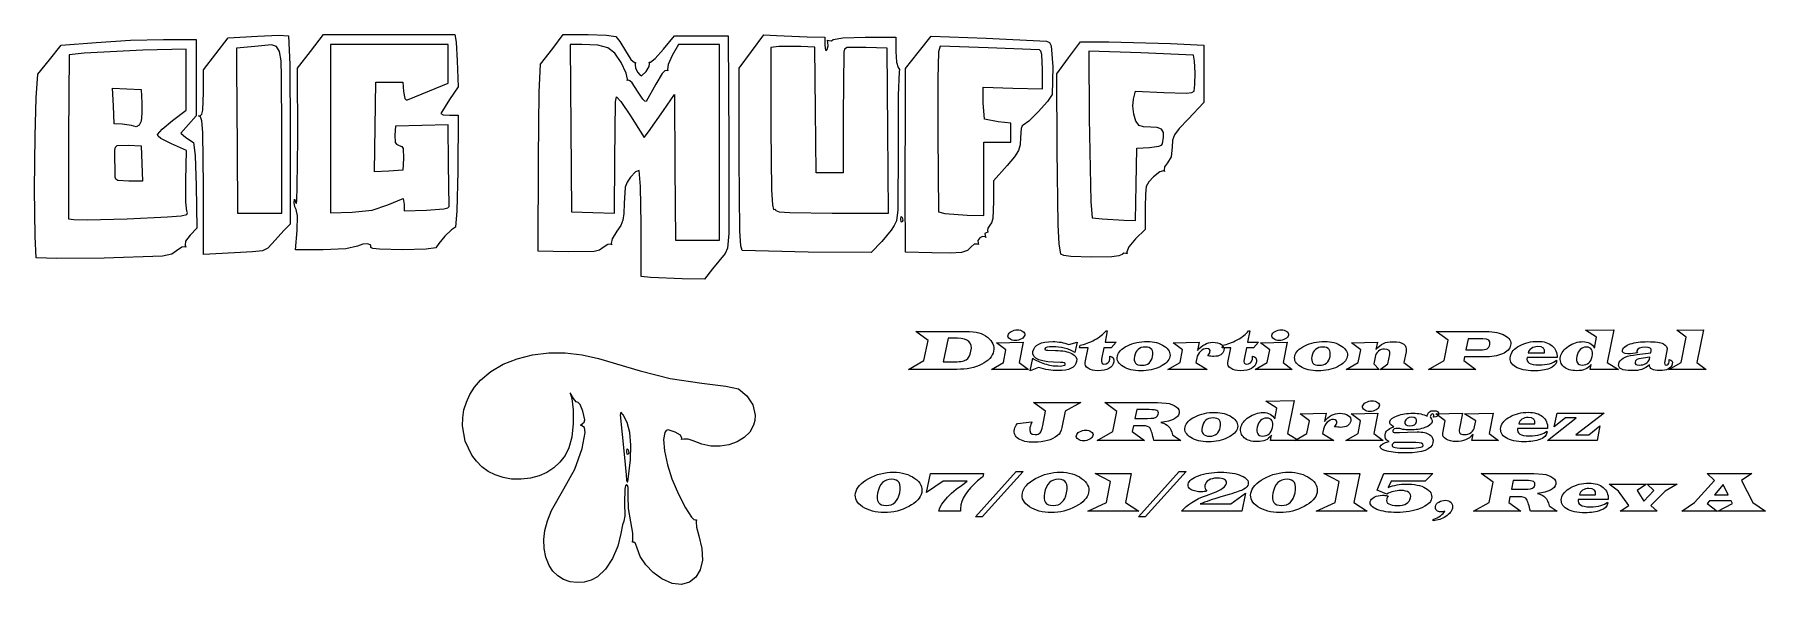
# Model space of a CAD drawing. Extents: x 11.5 to 80.3, y 153.8 to 175.7.
import ezdxf

# ---------------------------------------------------------------- set-up
doc = ezdxf.new("R2010")
doc.units = 0
doc.layers.add('Layer_1', color=7, linetype='CONTINUOUS')

msp = doc.modelspace()

# ---------------------------------------------------------------- linework, layer by layer
at = {"layer": 'Layer_1', "color": 7}
for points in [[(18.174152, 169.684332), (18.148295, 171.828845), (18.110856, 172.288771), (18.052528, 172.443683), (17.979555, 172.484481), (18.052528, 172.500455), (18.108671, 172.553298), (18.146352, 172.713265), (18.174151, 173.413243), (18.174151, 174.318347), (18.664118, 174.956437), (19.154085, 175.594525), (20.327973, 175.663187), (21.175594, 175.693125), (21.565053, 175.668684), (21.609682, 174.533206), (21.628243, 171.891939), (21.628243, 168.178368), (21.384997, 167.934957), (20.89368, 167.3912), (20.730834, 167.21686), (20.521498, 167.121257), (20.127304, 167.070945), (19.40988, 167.032464), (18.174151, 166.974075), (18.174151, 169.684354), (18.174151, 169.68434)], [(21.902465, 167.931362), (21.919703, 168.507902), (21.868238, 168.764143), (21.804721, 168.867781), (21.783967, 169.035398), (21.802873, 169.177856), (21.862781, 169.00533), (21.876545, 169.013853), (21.889155, 169.132756), (21.909875, 169.659552), (21.926052, 171.574063), (21.920213, 174.386052), (22.438038, 175.05248), (22.955862, 175.718912), (25.527262, 175.718912), (28.171635, 175.719194), (28.23134, 175.413835), (28.272411, 174.679131), (28.300216, 173.638646), (27.956192, 173.139141), (27.612168, 172.573813), (27.713499, 172.527303), (27.957122, 172.507971), (28.302075, 172.507971), (28.287851, 170.273377), (28.256204, 168.701383), (28.200088, 168.059841), (28.044049, 167.956138), (27.780513, 167.696477), (27.531699, 167.410919), (27.419828, 167.229532), (27.030698, 167.177995), (26.0983, 167.156574), (25.172156, 167.181523), (24.911925, 167.209124), (24.832863, 167.243674), (24.832411, 167.342649), (24.711154, 167.388925), (24.518201, 167.3771), (24.302678, 167.301814), (23.833403, 167.190396), (22.932243, 167.156557), (21.842708, 167.156557), (21.902449, 167.931257), (21.90245, 167.931362)], [(35.955351, 166.060214), (35.590483, 166.098382), (35.590483, 168.178682), (35.564433, 169.679384), (35.499522, 170.315197), (35.361967, 170.258775), (35.158979, 170.044182), (35.029111, 169.848811), (34.953016, 169.647451), (34.906683, 168.996404), (34.896467, 168.600274), (34.857266, 168.332078), (34.770472, 168.121269), (34.617493, 167.897292), (34.433247, 167.59823), (34.392554, 167.4108), (34.412112, 167.356269), (34.372739, 167.37673), (34.253184, 167.37055), (34.079984, 167.251982), (33.932368, 167.145322), (33.714374, 167.089112), (32.681562, 167.080815), (31.494539, 167.108247), (31.501468, 170.801218), (31.529142, 173.424953), (31.585947, 174.547207), (32.073282, 175.159688), (32.483066, 175.719154), (33.477304, 175.717743), (34.21157, 175.695673), (34.580759, 175.64476), (34.737884, 175.44556), (34.962284, 175.067012), (35.177967, 174.7239), (35.314122, 174.6099), (35.35713, 174.60736), (35.348861, 174.532328), (35.360714, 174.385699), (35.452132, 174.211055), (35.540213, 174.103474), (35.604588, 174.072484), (35.782326, 174.256983), (35.89677, 174.449798), (35.916187, 174.575615), (35.907523, 174.622921), (35.954518, 174.626985), (36.14414, 174.765302), (36.478424, 175.135392), (36.915725, 175.670533), (37.980148, 175.670533), (39.044572, 175.670533), (39.071581, 171.43497), (39.068476, 167.806199), (39.019697, 167.219177), (38.924769, 167.007894), (38.427406, 166.40286), (38.10388, 165.989343), (37.212047, 166.005712), (35.955345, 166.060234), (35.955345, 166.060147)], [(39.604219, 167.128462), (39.545429, 167.320091), (39.50804, 167.917691), (39.482584, 170.77726), (39.482584, 174.381616), (39.973111, 175.0433), (40.463636, 175.704984), (40.97042, 175.677298), (42.182612, 175.635631), (42.888027, 175.621632), (42.889438, 175.305411), (42.911028, 175.095818), (42.938234, 175.082046), (42.977728, 175.126313), (43.022531, 175.266165), (43.008363, 175.409844), (42.99572, 175.49956), (43.059288, 175.490049), (43.152887, 175.472354), (43.227512, 175.522747), (43.608729, 175.594093), (44.499115, 175.621638), (45.709603, 175.621638), (45.709603, 175.04359), (45.738649, 174.617393), (45.808488, 174.404428), (45.860227, 174.331978), (45.845749, 174.243615), (45.807006, 173.315126), (45.800374, 171.222801), (45.787053, 168.746149), (45.739185, 168.303201), (45.650734, 168.118376), (45.531893, 167.935065), (45.155536, 167.493175), (44.732129, 167.051283), (42.228939, 167.067652), (39.604114, 167.128457), (39.604202, 167.128468)], [(47.144748, 167.036274), (46.09879, 167.066004), (46.091029, 169.470847), (46.09244, 173.120184), (46.10164, 174.364677), (46.606996, 175.007726), (47.112349, 175.650777), (49.305269, 175.583405), (51.711146, 175.462583), (51.828942, 175.408823), (51.89667, 175.271347), (51.954692, 174.439581), (51.93663, 173.341028), (51.73952, 173.061137), (51.374421, 172.650927), (51.001791, 172.280243), (50.782096, 172.118938), (50.736189, 172.084107), (50.701442, 171.984386), (50.671749, 171.618911), (50.658457, 171.328496), (50.591728, 171.102512), (50.43122, 170.85734), (50.136597, 170.509352), (49.601456, 169.899817), (49.601456, 169.075324), (49.56931, 168.407095), (49.524544, 168.229837), (49.45658, 168.130594), (49.369923, 168.020332), (49.365013, 167.924083), (49.370713, 167.863152), (49.309547, 167.837808), (49.253278, 167.802081), (49.270748, 167.716184), (49.296797, 167.651476), (49.261129, 167.666688), (49.161087, 167.687911), (49.053047, 167.628918), (48.980042, 167.527778), (48.985122, 167.422558), (48.99881, 167.369678), (48.942052, 167.386554), (48.829736, 167.379132), (48.708098, 167.26959), (48.563962, 167.125544), (48.321933, 167.048576), (47.88213, 167.023769), (47.144666, 167.036243), (47.144725, 167.036243)], [(11.523442, 166.834446), (11.476739, 167.683675), (11.461261, 169.567695), (11.476945, 171.678009), (11.523724, 173.206126), (11.584425, 174.147219), (12.053819, 174.720378), (12.523211, 175.293535), (13.913424, 175.410338), (15.273965, 175.492448), (16.592839, 175.525838), (17.882069, 175.524427), (17.882069, 174.004821), (17.882069, 172.485218), (17.577392, 172.138209), (17.272715, 171.791202), (17.481395, 171.622222), (17.781032, 171.421243), (17.850981, 170.90862), (17.890782, 169.706204), (17.909578, 168.02316), (17.641949, 167.743817), (17.464499, 167.503919), (17.449197, 167.334944), (17.478042, 167.2653), (17.442249, 167.27975), (17.311023, 167.263805), (17.11043, 167.121085), (16.921823, 166.986423), (16.552508, 166.910355), (14.225543, 166.827557), (12.344876, 166.804584), (11.523336, 166.834336), (11.523441, 166.834449)], [(17.514188, 168.557994), (17.543003, 168.640654), (17.514188, 168.689126), (17.473553, 169.058137), (17.473948, 169.911464), (17.503569, 171.109678), (16.905271, 171.367829), (16.478289, 171.590288), (16.372359, 171.680904), (16.348116, 171.750912), (16.539283, 171.962635), (16.941115, 172.296239), (17.492977, 172.716637), (17.492977, 173.927554), (17.492977, 175.138474), (15.765931, 175.096905), (13.437747, 174.984911), (12.836611, 174.914479), (12.80409, 171.692441), (12.804037, 168.395516), (13.018016, 168.362967), (13.550496, 168.352807), (15.148123, 168.385102), (16.751244, 168.463218), (17.290591, 168.510346), (17.514183, 168.557988), (17.514183, 168.557988)], [(21.287699, 171.917785), (21.286768, 174.055367), (21.260944, 174.669733), (21.196301, 175.049647), (21.0764, 175.246474), (20.884805, 175.311586), (20.22078, 175.252144), (19.494403, 175.183838), (19.496887, 174.454099), (19.517851, 171.17028), (19.53633, 168.616197), (20.412016, 168.616197), (21.287701, 168.616197), (21.287701, 171.917785), (21.2877, 171.917785)], [(25.508024, 168.940498), (26.116139, 169.199925), (26.152681, 168.953029), (26.152681, 168.706132), (27.052691, 168.734101), (27.742998, 168.783659), (27.897769, 168.826274), (27.942971, 168.883698), (27.918647, 170.565387), (27.904053, 172.125452), (26.858095, 172.097851), (25.812137, 172.07025), (25.782696, 171.718064), (25.798215, 171.423041), (25.856443, 171.353495), (25.958611, 171.312181), (26.065159, 171.268202), (26.123182, 171.186363), (26.134002, 170.788678), (26.104034, 170.318877), (25.54339, 170.289662), (24.982747, 170.260449), (25.008249, 172.041034), (25.033753, 173.821619), (25.568894, 173.821619), (26.104035, 173.821619), (26.134709, 173.448778), (26.188946, 173.174162), (26.235392, 173.124225), (26.297677, 173.126765), (27.167013, 173.484363), (27.904056, 173.791195), (27.904056, 174.560502), (27.904056, 175.329809), (25.568894, 175.329809), (23.233733, 175.329809), (23.233733, 171.977805), (23.233733, 168.625801), (24.085094, 168.653487), (24.879697, 168.728174), (25.508027, 168.940591), (25.508025, 168.940563)], [(38.704023, 171.437979), (38.704023, 175.329913), (37.885305, 175.329913), (37.066589, 175.329913), (36.815894, 174.881372), (36.657294, 174.534735), (36.628013, 174.331197), (36.642237, 174.278049), (36.588226, 174.292978), (36.523743, 174.272573), (36.426007, 174.165775), (36.173099, 173.748557), (35.784976, 173.059066), (35.734475, 173.066206), (35.652868, 173.146016), (35.441421, 173.469725), (35.223272, 173.799546), (35.134411, 173.885974), (35.075052, 173.901214), (35.024156, 173.888373), (35.039988, 173.942915), (34.990896, 174.182231), (34.783886, 174.613642), (34.539479, 174.985227), (34.264806, 175.197438), (33.861129, 175.29542), (33.229719, 175.324325), (32.766273, 175.329942), (32.791871, 171.997473), (32.817469, 168.665004), (33.668829, 168.636895), (34.520191, 168.608785), (34.531424, 170.777463), (34.565251, 173.043439), (34.603083, 173.238034), (34.773613, 173.056238), (35.162219, 172.482517), (35.706129, 171.629698), (35.875236, 171.850077), (36.474177, 172.702896), (36.90401, 173.335333), (36.929777, 170.440707), (36.955543, 167.546081), (37.82978, 167.546081), (38.70402, 167.546081), (38.70402, 171.438015), (38.704029, 171.437998)], [(45.39475, 171.89999), (45.369124, 175.183813), (44.517764, 175.211922), (43.779812, 175.205854), (43.675122, 175.142698), (43.647605, 175.017313), (43.623278, 172.508092), (43.617746, 170.221578), (43.082605, 170.221578), (42.547464, 170.221578), (42.521527, 172.718102), (42.495591, 175.214626), (41.937748, 175.248379), (41.063689, 175.246686), (40.747467, 175.211197), (40.747467, 171.956601), (40.772077, 169.540153), (40.802517, 168.942922), (40.844772, 168.762142), (40.91349, 168.774334), (40.942071, 168.719225), (41.079442, 168.67379), (41.494989, 168.641628), (43.181227, 168.616171), (45.420384, 168.616171), (45.394758, 171.899993), (45.394747, 171.899957)], [(49.212316, 169.978342), (49.212316, 171.437818), (49.747458, 171.437818), (50.282599, 171.437818), (50.282599, 171.813458), (50.282599, 172.189099), (49.78291, 172.248281), (49.239935, 172.35075), (49.189815, 173.010535), (49.182985, 173.627032), (50.365231, 173.592771), (51.547479, 173.558512), (51.547479, 174.330618), (51.519108, 174.924205), (51.481355, 175.063007), (51.425856, 175.10952), (49.388228, 175.189468), (47.472224, 175.26262), (47.415049, 175.028616), (47.382664, 173.964316), (47.385204, 171.734069), (47.41241, 168.673524), (47.655655, 168.605893), (48.555667, 168.528564), (49.212429, 168.518855), (49.212429, 169.978331), (49.212435, 169.978342)], [(52.281946, 166.986586), (52.212107, 167.395701), (52.165238, 168.156078), (52.125677, 171.120651), (52.11769, 174.160111), (52.586607, 174.793663), (53.055528, 175.427218), (54.183398, 175.427221), (56.640182, 175.363487), (57.969099, 175.299755), (57.969099, 174.15651), (57.969099, 173.013264), (57.336659, 172.358655), (56.986277, 171.985143), (56.796827, 171.732763), (56.719185, 171.515053), (56.704227, 171.245551), (56.660466, 170.851789), (56.511923, 170.613026), (56.39431, 170.45821), (56.381582, 170.330378), (56.401196, 170.275604), (56.361372, 170.296432), (56.208568, 170.257325), (55.956578, 170.058426), (55.771638, 169.863853), (55.675685, 169.67131), (55.639527, 169.372112), (55.633967, 168.857587), (55.633967, 167.969439), (55.24588, 167.587468), (54.985431, 167.280492), (54.904222, 167.078822), (54.910741, 167.0056), (54.861192, 167.007293), (54.780058, 167.017284), (54.710618, 166.96369), (54.581278, 166.914809), (54.298249, 166.881681), (53.478938, 166.860741), (52.668302, 166.896955), (52.396122, 166.935284), (52.281971, 166.986448), (52.281963, 166.98644)], [(55.266494, 169.759442), (55.293418, 171.194596), (55.804234, 171.224003), (56.17793, 171.277143), (56.283208, 171.319815), (56.322496, 171.369952), (56.360621, 171.643721), (56.360057, 171.825258), (56.276604, 171.951905), (56.110395, 172.023621), (55.86148, 172.040357), (55.568048, 172.051307), (55.386895, 172.097058), (55.265052, 172.269538), (55.177464, 172.551986), (55.139274, 172.871921), (55.165605, 173.156856), (55.246239, 173.46504), (56.373832, 173.409504), (57.264915, 173.392853), (57.480719, 173.419805), (57.57429, 173.471864), (57.607832, 173.729843), (57.614238, 174.200827), (57.596289, 174.66344), (57.556676, 174.896318), (55.459793, 174.989878), (53.388246, 175.060817), (53.405489, 172.397966), (53.469108, 169.08341), (53.515485, 168.431702), (53.917991, 168.394997), (54.780061, 168.34129), (55.239629, 168.3243), (55.266553, 169.759451), (55.266561, 169.759442)], [(15.30885, 172.097772), (14.943982, 172.157202), (14.622675, 172.173063), (14.59399, 172.880789), (14.565299, 173.588515), (15.129128, 173.559203), (15.692957, 173.529894), (15.723031, 172.999954), (15.731029, 172.574665), (15.697824, 172.280398), (15.621609, 172.10947), (15.500578, 172.054202), (15.30885, 172.097763), (15.30885, 172.097772)], [(14.660418, 170.051494), (14.658161, 171.120837), (14.679361, 171.238479), (14.749285, 171.301033), (15.182205, 171.315426), (15.693021, 171.29203), (15.721608, 170.586619), (15.750194, 169.881204), (15.210791, 169.881204), (14.772246, 169.913699), (14.687724, 169.965651), (14.660481, 170.051477), (14.660419, 170.051486)], [(45.911936, 168.381063), (45.931438, 168.482068), (45.970734, 168.439847), (45.989559, 168.332388), (45.963058, 168.25336), (45.923798, 168.266625), (45.911945, 168.38106), (45.911939, 168.38106)], [(48.136993, 162.398311), (46.211047, 162.398311), (46.832816, 162.746677), (46.99377, 163.552554), (46.512008, 163.903128)], [(46.512008, 163.903128), (48.489771, 163.903128)], [(54.123189, 163.928483), (54.03279, 163.477588), (54.472659, 163.477588), (54.274223, 163.259308), (53.988693, 163.259308), (53.897191, 162.802901)], [(54.072474, 163.928483), (54.123183, 163.928483)], [(59.794092, 163.928483), (59.703693, 163.477588), (60.143562, 163.477588), (59.945126, 163.259308), (59.659596, 163.259308), (59.568094, 162.802901)], [(59.743376, 163.928483), (59.794086, 163.928483)], [(69.101913, 162.8933), (68.331314, 162.8933), (68.302651, 162.749985), (68.783313, 162.398311), (66.901463, 162.398311), (67.524336, 162.749985), (67.68529, 163.555862), (67.202425, 163.903128)], [(67.202425, 163.903128), (69.192312, 163.903128)], [(73.498408, 163.248282), (73.584395, 163.678231), (73.137911, 163.953838), (74.272312, 163.979209)], [(74.272312, 163.979195), (74.011036, 162.673917), (74.45752, 162.398311), (73.328631, 162.398311), (73.36832, 162.598951)], [(77.830959, 163.979195), (77.569683, 162.673917), (77.941201, 162.398311), (76.460638, 162.398311), (76.942399, 162.673917), (77.143042, 163.678231), (76.771522, 163.953838), (77.830959, 163.979209)], [(48.165656, 163.636338), (47.788624, 163.636338), (47.600108, 162.695965)], [(50.781723, 163.477588), (50.620769, 162.673917), (50.98457, 162.398311), (49.511723, 162.398311), (49.993485, 162.673917), (50.093806, 163.175522), (49.722286, 163.452233), (50.781723, 163.477576)], [(51.752965, 163.161191), (52.06385, 163.149055)], [(52.591913, 163.392656), (52.919336, 163.477542)], [(52.919336, 163.477588), (52.838858, 163.076304)], [(53.244549, 162.672814), (53.361406, 163.259308), (53.021859, 163.259308), (53.041699, 163.357423)], [(57.680733, 162.844772), (57.646558, 162.673895), (58.093042, 162.398288), (56.535308, 162.398288), (57.019274, 162.673895), (57.119596, 163.1755), (56.748076, 163.45221)], [(56.748076, 163.452233), (57.782158, 163.476476), (57.717114, 163.151257)], [(58.915452, 162.672814), (59.032309, 163.259308), (58.692762, 163.259308), (58.712602, 163.357423)], [(61.276862, 163.477588), (61.115908, 162.673917), (61.479709, 162.398311), (60.006862, 162.398311), (60.488624, 162.673917), (60.588945, 163.175522), (60.217425, 163.452233), (61.276862, 163.477576)], [(64.77267, 162.889981), (64.719753, 162.624297), (64.938035, 162.398299), (63.62063, 162.398299), (64.102392, 162.673906), (64.202713, 163.175511), (63.831193, 163.452221)], [(63.831193, 163.452233), (64.865272, 163.477576), (64.806844, 163.187638)], [(69.056715, 163.620906), (68.476836, 163.620906), (68.387538, 163.175522)], [(68.387538, 163.175522), (68.960802, 163.175522)], [(75.053938, 162.970471), (75.191741, 162.98921), (75.737443, 163.063071), (75.753981, 163.149061)], [(36.406923, 154.068522), (36.064895, 154.321071), (35.771012, 154.628696), (35.551206, 154.959175), (35.431414, 155.280291), (35.365001, 155.473178), (35.288118, 155.522959), (35.244732, 155.528322), (35.258843, 155.614371), (35.254892, 155.882993), (35.168047, 156.327284), (35.07764, 156.86446), (35.065109, 157.356394), (35.069201, 157.696954), (35.04397, 157.785795), (35.001143, 157.816114), (34.956493, 157.770247), (34.929089, 157.632974), (34.926239, 157.086149), (34.931403, 156.570678), (34.898841, 156.356413), (34.839817, 156.212533), (34.781351, 155.866328), (34.663247, 155.370258), (34.444926, 154.874582), (34.161797, 154.444659), (33.849267, 154.145839), (33.589753, 154.010104), (33.314911, 153.934328), (33.035144, 153.91604), (32.760841, 153.952796), (32.502404, 154.042131), (32.270231, 154.18158), (32.074714, 154.368685), (31.926253, 154.600982), (31.797338, 154.933462), (31.725295, 155.274931), (31.710594, 155.627822), (31.753704, 155.994584), (31.855097, 156.377655), (32.015244, 156.779478), (32.513679, 157.64914), (32.941037, 158.433139), (33.242422, 159.24901), (33.358822, 159.890851), (33.329208, 160.082164), (33.231218, 160.152753), (33.171928, 160.174992), (33.248913, 160.242412), (33.315416, 160.302918), (33.339941, 160.389422), (33.266495, 160.736888), (33.16255, 161.005877), (33.083587, 161.082029), (33.001977, 161.104042), (32.891673, 161.242839), (32.760937, 161.464813), (32.822994, 161.237085), (32.88422, 160.796022), (32.88168, 160.246809), (32.822012, 159.702479), (32.711528, 159.276072), (32.556704, 158.971814), (32.35667, 158.70591), (32.115411, 158.480519), (31.836904, 158.297805), (31.525132, 158.159934), (31.184074, 158.069061), (30.817713, 158.027352), (30.430028, 158.036975), (30.091907, 158.093744), (29.781765, 158.197218), (29.501054, 158.342791), (29.251224, 158.525863), (29.033725, 158.741831), (28.850007, 158.986089), (28.589718, 159.541079), (28.481959, 160.154012), (28.488904, 160.470702), (28.538333, 160.788069), (28.631696, 161.101511), (28.770444, 161.406429), (28.956026, 161.698216), (29.189893, 161.972273), (29.605448, 162.320253), (30.099632, 162.604931), (30.657656, 162.8236), (31.264736, 162.973553), (31.906084, 163.052081), (32.566915, 163.056484), (33.23244, 162.984051), (33.887875, 162.83208), (35.541946, 162.335685), (36.73701, 162.037303), (37.99168, 161.853472), (38.949288, 161.73287), (39.451156, 161.626896), (39.791738, 161.353287), (40.02068, 160.986118), (40.116599, 160.576507), (40.107991, 160.37176), (40.058114, 160.175571), (39.907184, 159.907155), (39.683142, 159.685729), (39.401075, 159.515145), (39.076062, 159.399256), (38.723194, 159.34192), (38.357553, 159.347), (37.994223, 159.418332), (37.648292, 159.559781), (37.447804, 159.628373), (37.280658, 159.62476), (37.195486, 159.613415), (37.197744, 159.667729), (37.145612, 159.776932), (36.935226, 159.901872), (36.652792, 159.989089), (36.582553, 159.962307), (36.52726, 159.887433), (36.478777, 159.606029), (36.517362, 159.153726), (36.631228, 158.607702), (36.808585, 158.045137), (37.06721, 157.434767), (37.345007, 156.893998), (37.586863, 156.519862), (37.67709, 156.425605), (37.737663, 156.409405), (37.785387, 156.409546), (37.775876, 156.333081), (37.784032, 156.116766), (37.874281, 155.780654), (38.003539, 155.267086), (38.019682, 154.811381), (37.934603, 154.427404), (37.760179, 154.129016), (37.50829, 153.930078), (37.190824, 153.844448), (36.819659, 153.885994), (36.406678, 154.068575), (36.406666, 154.068572)], [(47.600108, 162.695965), (47.969424, 162.695965)], [(51.386957, 162.469958), (51.05733, 162.343178), (51.157651, 162.843683)], [(52.15866, 162.533899), (52.251263, 162.53277), (52.433163, 162.572456)], [(66.005188, 163.103855), (65.919197, 162.673906), (66.290715, 162.398299), (64.973313, 162.398299), (65.283094, 162.624297), (65.355854, 162.986995)], [(72.013433, 162.867945), (70.817297, 162.867945)], [(70.862489, 163.056461), (71.508515, 163.056461)], [(75.701051, 162.884478), (75.432059, 162.846996), (75.354888, 162.838191)], [(75.683412, 162.797401), (75.701051, 162.884492)], [(76.379058, 163.138038), (76.297479, 162.729035)], [(51.556736, 160.161476), (51.670288, 160.730332), (51.188527, 161.080906), (53.070373, 161.080906), (52.4475, 160.730332), (52.31962, 160.090921)], [(55.529892, 160.153797), (55.163883, 160.153797), (55.117582, 159.925595), (55.600447, 159.576125), (53.718598, 159.576125), (54.340367, 159.925595), (54.501324, 160.729265), (54.019563, 161.080942)], [(54.019563, 161.080906), (55.842981, 161.080906), (56.11859, 161.082035), (56.466957, 161.058892)], [(60.782973, 160.42606), (60.868963, 160.856008), (60.422479, 161.131615), (61.55688, 161.156987)], [(61.55688, 161.156973), (61.295604, 159.851695), (61.742088, 159.576088), (60.613199, 159.576088), (60.652885, 159.776729)], [(35.163108, 158.796715), (35.179702, 159.388656), (35.135557, 159.885285), (35.030692, 160.286492), (34.865126, 160.592167), (34.775162, 160.701037), (34.748803, 160.594177), (34.904629, 159.032387), (34.9862, 158.205349), (35.001891, 157.988357), (35.025626, 157.931232), (35.054813, 157.929257), (35.163108, 158.796833), (35.163108, 158.796833)], [(55.78786, 160.798774), (55.292867, 160.798774), (55.223415, 160.451508)], [(55.223415, 160.451454), (55.716201, 160.451454), (55.869439, 160.453712)], [(62.723251, 160.02255), (62.689076, 159.851673), (63.135561, 159.576066), (61.577826, 159.576066), (62.061792, 159.851673), (62.162114, 160.353277), (61.790594, 160.629988)], [(61.790594, 160.63001), (62.824673, 160.654253), (62.759632, 160.329035)], [(64.886219, 160.655365), (64.725265, 159.851695), (65.089066, 159.576088), (63.616219, 159.576088), (64.097981, 159.851695), (64.198302, 160.3533), (63.826785, 160.63001), (64.886219, 160.655354)], [(66.973097, 160.487796), (67.018298, 160.415036)], [(67.115323, 160.499923), (67.094382, 160.499923)], [(67.468112, 159.864923), (67.566229, 160.3533), (67.194709, 160.63001), (68.254146, 160.655354), (68.132878, 160.052327)], [(68.732603, 160.117368), (68.780008, 160.353289), (68.329113, 160.629999), (69.467924, 160.655343)], [(69.467922, 160.655365), (69.306965, 159.851695), (69.678485, 159.576088), (68.624563, 159.576088), (68.66976, 159.802086)], [(72.011229, 160.655365), (73.88536, 160.655365), (72.761983, 159.794367), (73.270203, 159.794367), (73.716687, 160.150453), (73.602034, 159.576088), (71.634197, 159.576088), (72.777417, 160.466852), (72.349673, 160.466852), (71.902088, 160.109663), (72.011229, 160.655365)], [(50.546906, 160.244159), (51.127885, 160.318022)], [(56.722721, 159.794404), (57.043529, 159.576125), (55.976376, 159.576125)], [(65.576311, 159.889177), (65.741677, 159.89358), (66.064689, 159.903486), (66.448336, 159.914521)], [(65.87948, 160.013767), (65.760419, 160.043533)], [(71.636401, 160.045723), (70.440265, 160.045723)], [(70.485457, 160.234239), (71.131481, 160.234239)], [(35.014379, 159.13791), (35.033881, 159.238915), (35.073166, 159.196697), (35.091991, 159.089238), (35.06549, 159.010207), (35.02623, 159.023472), (35.014377, 159.137907), (35.014374, 159.137907)], [(66.394316, 159.485676), (65.548752, 159.488978)], [(50.493989, 158.334751), (50.776211, 158.334751), (49.14241, 156.527865), (48.876723, 156.527865), (50.493989, 158.334751)], [(56.980689, 158.334751), (57.262911, 158.334751), (55.62911, 156.527865), (55.363423, 156.527865), (56.980689, 158.334751)], [(48.555921, 157.946695), (47.599013, 157.946695), (46.935347, 157.503519), (47.086381, 158.258683)], [(47.086376, 158.258683), (49.204146, 158.258683), (49.178802, 158.129699), (49.136909, 158.097726)], [(55.075689, 158.258683), (54.845283, 157.10554), (55.376654, 156.753866), (53.344874, 156.753866), (54.092322, 157.10554), (54.257688, 157.932364), (53.645838, 158.258683), (55.075689, 158.258683)], [(64.164128, 158.258683), (63.933719, 157.10554), (64.46509, 156.753866), (62.433313, 156.753866), (63.180758, 157.10554), (63.346124, 157.932364), (62.734274, 158.258683), (64.164128, 158.258683)], [(65.2401, 157.438486), (64.853145, 157.593929), (65.124344, 158.258695)], [(65.124344, 158.258683), (67.070133, 158.258683), (66.760352, 157.946695), (65.412078, 157.946695), (65.293017, 157.703058)], [(70.505308, 157.331575), (70.1393, 157.331575), (70.092999, 157.103373), (70.575864, 156.753903), (68.694015, 156.753903), (69.315784, 157.103373), (69.476741, 157.907043), (68.994979, 158.25872)], [(68.994979, 158.258683), (70.818397, 158.258683), (71.094007, 158.259812), (71.442374, 158.23667)], [(70.763276, 157.976552), (70.268284, 157.976552), (70.198832, 157.629286)], [(76.793572, 157.833143), (76.311811, 157.557536), (75.742955, 156.979864), (75.998719, 156.753866), (74.515951, 156.753866), (74.862114, 156.979864), (74.453112, 157.557536), (74.081592, 157.833143), (75.563258, 157.833143), (75.193945, 157.58179), (75.468451, 157.155149), (75.86312, 157.58179), (75.595229, 157.833143), (76.793572, 157.833143)], [(79.760213, 158.258683), (79.344596, 157.984177), (79.798799, 157.10554), (80.297096, 156.753866), (78.400915, 156.753866), (78.985203, 157.062547), (78.937798, 157.166173), (78.071288, 157.166173), (77.983094, 157.062547), (78.375561, 156.753866), (76.969961, 156.753866), (77.483693, 157.10554), (78.278547, 157.984177), (77.98089, 158.258683), (79.760213, 158.258683)], [(78.614786, 157.82212), (78.26752, 157.414221), (78.816533, 157.414221), (78.614786, 157.82212)], [(59.618806, 157.478161), (59.474388, 156.753866), (57.076602, 156.753866)], [(57.822947, 157.051534), (59.043338, 157.051534), (59.618806, 157.478175)], [(58.068788, 157.387763), (58.34109, 157.488084)], [(58.973883, 157.42085), (58.64536, 157.323836)], [(70.198832, 157.629232), (70.691617, 157.629232), (70.844856, 157.63149)], [(71.698138, 156.972182), (72.018945, 156.753903), (70.951792, 156.753903)], [(74.048521, 157.223501), (72.852381, 157.223501)], [(72.897576, 157.412017), (73.5436, 157.412017)], [(48.290234, 156.753866), (47.42152, 156.753866)], [(67.078953, 156.377935), (67.088887, 156.429751)]]:
    msp.add_lwpolyline(points, dxfattribs=at)
for points in [[(48.489771, 163.903128), (48.715399, 163.903125), (48.889581, 163.886957), (49.012322, 163.85462)], [(49.012322, 163.85462), (49.135055, 163.823016), (49.249341, 163.764588), (49.355177, 163.679334)], [(50.175385, 163.758709), (50.18642, 163.815297), (50.229773, 163.864907), (50.305473, 163.907536)], [(50.305473, 163.907536), (50.381173, 163.950897), (50.462386, 163.972577), (50.54911, 163.97258)], [(50.54911, 163.97258), (50.635834, 163.972577), (50.708227, 163.950905), (50.766288, 163.907536)], [(50.766288, 163.907536), (50.825084, 163.864173), (50.848971, 163.814564), (50.837947, 163.758709)], [(53.618271, 163.573501), (53.820381, 163.685213), (53.971782, 163.80354), (54.072474, 163.928483)], [(59.289174, 163.573501), (59.491284, 163.685213), (59.642685, 163.80354), (59.743376, 163.928483)], [(60.670524, 163.758709), (60.681559, 163.815297), (60.724911, 163.864907), (60.800612, 163.907536)], [(60.800612, 163.907536), (60.876312, 163.950897), (60.957525, 163.972577), (61.044249, 163.97258)], [(61.044249, 163.97258), (61.130973, 163.972577), (61.203366, 163.950905), (61.261427, 163.907536)], [(61.261427, 163.907536), (61.320223, 163.864173), (61.34411, 163.814564), (61.333086, 163.758709)], [(69.192312, 163.903128), (69.508341, 163.903125), (69.757123, 163.852413), (69.93866, 163.75099)], [(48.702538, 163.12481), (48.770887, 163.465827), (48.591927, 163.636338), (48.165656, 163.636338)], [(49.355177, 163.679334), (49.560226, 163.512498), (49.642541, 163.328391), (49.602122, 163.127017)], [(50.245941, 163.609879), (50.187879, 163.653243), (50.164362, 163.702852), (50.175385, 163.758709)], [(50.46312, 163.545939), (50.376395, 163.545939), (50.304003, 163.567247), (50.245941, 163.609879)], [(50.706756, 163.610983), (50.631056, 163.567619), (50.549844, 163.545939), (50.46312, 163.545939)], [(50.837947, 163.758709), (50.826912, 163.703585), (50.783191, 163.654343), (50.706756, 163.610983)], [(51.166471, 163.114845), (51.218654, 163.37428), (51.482501, 163.504001), (51.958017, 163.504001)], [(51.642721, 163.221824), (51.634649, 163.181401), (51.671383, 163.161191), (51.752965, 163.161191)], [(51.954709, 163.29679), (51.757007, 163.29679), (51.653011, 163.271814), (51.642721, 163.221824)], [(52.838858, 163.076304), (52.563985, 163.223294), (52.269268, 163.29679), (51.954709, 163.29679)], [(51.958017, 163.504001), (52.182911, 163.504001), (52.394211, 163.466886), (52.591913, 163.392656)], [(52.06385, 163.149055), (52.343865, 163.149055), (52.56031, 163.109736), (52.713181, 163.031095)], [(53.041699, 163.357423), (53.224703, 163.38976), (53.416894, 163.461786), (53.618271, 163.573501)], [(54.524475, 162.926374), (54.556812, 163.087328), (54.689104, 163.224764), (54.92135, 163.338683)], [(54.92135, 163.338683), (55.15433, 163.453333), (55.418544, 163.510661), (55.713997, 163.510661)], [(55.636826, 163.289074), (55.398701, 163.289072), (55.254652, 163.164866), (55.204673, 162.916451)], [(55.925663, 162.91535), (55.975639, 163.164499), (55.879359, 163.289072), (55.636826, 163.289074)], [(55.713997, 163.510661), (55.982254, 163.510661), (56.206782, 163.448925), (56.387582, 163.325453)], [(56.387582, 163.325453), (56.569113, 163.202714), (56.643713, 163.06087), (56.611376, 162.899915)], [(57.717114, 163.151257), (57.892032, 163.368068), (58.090835, 163.476473), (58.313529, 163.476476)], [(58.080915, 163.228416), (57.98978, 163.228416), (57.905627, 163.191301), (57.828459, 163.117071)], [(58.207695, 163.089509), (58.226802, 163.182115), (58.184553, 163.228416), (58.080915, 163.228416)], [(58.313529, 163.476476), (58.463456, 163.476473), (58.579946, 163.447077), (58.662999, 163.388281)], [(58.761116, 163.163384), (58.72804, 162.998019), (58.59244, 162.915336), (58.354318, 162.915339)], [(58.662999, 163.388281), (58.746782, 163.33022), (58.779486, 163.255253), (58.761116, 163.163384)], [(58.712602, 163.357423), (58.895606, 163.38976), (59.087797, 163.461786), (59.289174, 163.573501)], [(60.74108, 163.609879), (60.683018, 163.653243), (60.659501, 163.702852), (60.670524, 163.758709)], [(60.958258, 163.545939), (60.871534, 163.545939), (60.799142, 163.567247), (60.74108, 163.609879)], [(61.201895, 163.610983), (61.126195, 163.567619), (61.044982, 163.545939), (60.958258, 163.545939)], [(61.333086, 163.758709), (61.322051, 163.703585), (61.278329, 163.654343), (61.201895, 163.610983)], [(61.580031, 162.926374), (61.612368, 163.087328), (61.744659, 163.224764), (61.976906, 163.338683)], [(61.976906, 163.338683), (62.209886, 163.453333), (62.474099, 163.510661), (62.769552, 163.510661)], [(62.692381, 163.289074), (62.454256, 163.289072), (62.310207, 163.164866), (62.260229, 162.916451)], [(62.981219, 162.91535), (63.031195, 163.164499), (62.934915, 163.289072), (62.692381, 163.289074)], [(62.769552, 163.510661), (63.03781, 163.510661), (63.262338, 163.448925), (63.443138, 163.325453)], [(63.443138, 163.325453), (63.624669, 163.202714), (63.699268, 163.06087), (63.666931, 162.899915)], [(64.806844, 163.187638), (64.911941, 163.30817), (65.012262, 163.390485), (65.107808, 163.434583)], [(65.155213, 163.208585), (65.060401, 163.208585), (64.977721, 163.179186), (64.907165, 163.12039)], [(65.107808, 163.434583), (65.204086, 163.479414), (65.327925, 163.50183), (65.479326, 163.50183)], [(65.355854, 162.986995), (65.385253, 163.134721), (65.318372, 163.208585), (65.155213, 163.208585)], [(65.479326, 163.50183), (65.882813, 163.50183), (66.058101, 163.369172), (66.005188, 163.103855)], [(68.960802, 163.175522), (69.087949, 163.175522), (69.179081, 163.191327), (69.234205, 163.222927)], [(69.342242, 163.392701), (69.373109, 163.544835), (69.277932, 163.620903), (69.056715, 163.620906)], [(69.234205, 163.222927), (69.29006, 163.25453), (69.326071, 163.311122), (69.342242, 163.392701)], [(70.164658, 163.360731), (70.135256, 163.215208), (70.026482, 163.100925), (69.838338, 163.017876)], [(69.93866, 163.75099), (70.120925, 163.649565), (70.196255, 163.519481), (70.164658, 163.360731)], [(70.153626, 162.91535), (70.186699, 163.082183), (70.308701, 163.223661), (70.519634, 163.339784)], [(70.519634, 163.339784), (70.731301, 163.455907), (70.972364, 163.513969), (71.242828, 163.513969)], [(70.992576, 163.235054), (70.92055, 163.187282), (70.877187, 163.127751), (70.862489, 163.056461)], [(71.241725, 163.306713), (71.148386, 163.30671), (71.065336, 163.282837), (70.992576, 163.235054)], [(71.508515, 163.056461), (71.54232, 163.223294), (71.453392, 163.30671), (71.241725, 163.306713)], [(71.242828, 163.513969), (71.487566, 163.513969), (71.677919, 163.456641), (71.813888, 163.341991)], [(71.813888, 163.341991), (71.950588, 163.228072), (72.017099, 163.070056), (72.013428, 162.867945)], [(72.150133, 162.906531), (72.181737, 163.063074), (72.28757, 163.201614), (72.467633, 163.322145)], [(72.467633, 163.322145), (72.647697, 163.443413), (72.838417, 163.504046), (73.039797, 163.504046)], [(73.1776, 163.282473), (72.974753, 163.28247), (72.849074, 163.161205), (72.800568, 162.918672)], [(73.039797, 163.504046), (73.252931, 163.504046), (73.405802, 163.418792), (73.498408, 163.248282)], [(73.405802, 162.905441), (73.455778, 163.156794), (73.379697, 163.28247), (73.1776, 163.282473)], [(74.823529, 163.021181), (74.663308, 163.021178), (74.592753, 163.069686), (74.611862, 163.1667)], [(74.611862, 163.1667), (74.631702, 163.265918), (74.735701, 163.346763), (74.92385, 163.409236)], [(74.92385, 163.409236), (75.111996, 163.471706), (75.345713, 163.50294), (75.624995, 163.502942)], [(75.526883, 163.281353), (75.318888, 163.281353), (75.205339, 163.233581), (75.186232, 163.138038)], [(75.753981, 163.149061), (75.77162, 163.237256), (75.69592, 163.281353), (75.526883, 163.281353)], [(75.624995, 163.502942), (75.919711, 163.50294), (76.125496, 163.474644), (76.242356, 163.418056)], [(76.242356, 163.418056), (76.359946, 163.361462), (76.405514, 163.268122), (76.379058, 163.138038)], [(47.969424, 162.695965), (48.229593, 162.695965), (48.408189, 162.72426), (48.505203, 162.780851)], [(49.130283, 162.601158), (48.858348, 162.465925), (48.52725, 162.398311), (48.136993, 162.398311)], [(48.505203, 162.780851), (48.602217, 162.838179), (48.667994, 162.952832), (48.702538, 163.12481)], [(49.602122, 163.127017), (49.559492, 162.911673), (49.402212, 162.736387), (49.130283, 162.601158)], [(52.267798, 162.674973), (51.474785, 162.674973), (51.107676, 162.821596), (51.166471, 163.114845)], [(51.157651, 162.843683), (51.281857, 162.756222), (51.439507, 162.682728), (51.630594, 162.623196)], [(52.157556, 162.34869), (51.912816, 162.34869), (51.655949, 162.389113), (51.386957, 162.469958)], [(51.630594, 162.623196), (51.821681, 162.563665), (51.997703, 162.533899), (52.15866, 162.533899)], [(52.903901, 162.719107), (52.854659, 162.472162), (52.605878, 162.34869), (52.157556, 162.34869)], [(52.450802, 162.595598), (52.461103, 162.648515), (52.40009, 162.674973), (52.267798, 162.674973)], [(52.433163, 162.572456), (52.442731, 162.578326), (52.448601, 162.586059), (52.450802, 162.595598)], [(52.713181, 163.031095), (52.866784, 162.95319), (52.930357, 162.849194), (52.903901, 162.719107)], [(53.363613, 162.442408), (53.265863, 162.506348), (53.226177, 162.583149), (53.244549, 162.672814)], [(54.381157, 162.698172), (54.334853, 162.463721), (54.122819, 162.346495), (53.745054, 162.346495)], [(53.897191, 162.802901), (53.871481, 162.67208), (53.901227, 162.60667), (53.986489, 162.60667)], [(53.986489, 162.60667), (54.11731, 162.60667), (54.195949, 162.672814), (54.22241, 162.805106)], [(54.22241, 162.805106), (54.229748, 162.841854), (54.230848, 162.882276), (54.225712, 162.926374)], [(54.225712, 162.926374), (54.355799, 162.904332), (54.407613, 162.828256), (54.381157, 162.698172)], [(54.74937, 162.51186), (54.567102, 162.626513), (54.492135, 162.764683), (54.524475, 162.926374)], [(55.456029, 162.340983), (55.167191, 162.340983), (54.93164, 162.397941), (54.74937, 162.51186)], [(55.204673, 162.916451), (55.157638, 162.68053), (55.256119, 162.562572), (55.500126, 162.562572)], [(56.225524, 162.505245), (55.999893, 162.395737), (55.743393, 162.340983), (55.456029, 162.340983)], [(55.500126, 162.562572), (55.73678, 162.562572), (55.878625, 162.680163), (55.925663, 162.91535)], [(56.611376, 162.899915), (56.580506, 162.74631), (56.451889, 162.614752), (56.225524, 162.505245)], [(57.828459, 163.117071), (57.751288, 163.043575), (57.702046, 162.952809), (57.680733, 162.844772)], [(58.117297, 162.940682), (58.17021, 163.000948), (58.200343, 163.050557), (58.207695, 163.089509)], [(58.354318, 162.915339), (58.291845, 162.915336), (58.212837, 162.923777), (58.117297, 162.940682)], [(59.034516, 162.442408), (58.936766, 162.506348), (58.897079, 162.583149), (58.915452, 162.672814)], [(60.05206, 162.698172), (60.005756, 162.463721), (59.793722, 162.346495), (59.415956, 162.346495)], [(59.568094, 162.802901), (59.542383, 162.67208), (59.57213, 162.60667), (59.657392, 162.60667)], [(59.657392, 162.60667), (59.788213, 162.60667), (59.866851, 162.672814), (59.893313, 162.805106)], [(59.893313, 162.805106), (59.90065, 162.841854), (59.901751, 162.882276), (59.896615, 162.926374)], [(59.896615, 162.926374), (60.026702, 162.904332), (60.078515, 162.828256), (60.05206, 162.698172)], [(61.804925, 162.51186), (61.622657, 162.626513), (61.547691, 162.764683), (61.580031, 162.926374)], [(62.511584, 162.340983), (62.222747, 162.340983), (61.987195, 162.397941), (61.804925, 162.51186)], [(62.260229, 162.916451), (62.213193, 162.68053), (62.311675, 162.562572), (62.555681, 162.562572)], [(63.28108, 162.505245), (63.055449, 162.395737), (62.798948, 162.340983), (62.511584, 162.340983)], [(62.555681, 162.562572), (62.792336, 162.562572), (62.934181, 162.680163), (62.981219, 162.91535)], [(63.666931, 162.899915), (63.636062, 162.74631), (63.507445, 162.614752), (63.28108, 162.505245)], [(64.907165, 163.12039), (64.83661, 163.061592), (64.791776, 162.984791), (64.77267, 162.889981)], [(69.838338, 163.017876), (69.650186, 162.934823), (69.404712, 162.8933), (69.101913, 162.8933)], [(70.35868, 162.498629), (70.187436, 162.604463), (70.119084, 162.74337), (70.153626, 162.91535)], [(71.086283, 162.339879), (70.773191, 162.339879), (70.530658, 162.392796), (70.35868, 162.498629)], [(70.817297, 162.867945), (70.778341, 162.673917), (70.934887, 162.576904), (71.286931, 162.576904)], [(71.286931, 162.576904), (71.6206, 162.576904), (71.852843, 162.640107), (71.983667, 162.76652)], [(71.98807, 162.692657), (71.966762, 162.58609), (71.873784, 162.500466), (71.709156, 162.435792)], [(71.983667, 162.76652), (71.991005, 162.736387), (71.992473, 162.711766), (71.98807, 162.692657)], [(72.280221, 162.504144), (72.16116, 162.608507), (72.117796, 162.742636), (72.150133, 162.906531)], [(72.791749, 162.347598), (72.570529, 162.347598), (72.400019, 162.399778), (72.280221, 162.504144)], [(72.800568, 162.918672), (72.754267, 162.685689), (72.826645, 162.569199), (73.017747, 162.569199)], [(73.017747, 162.569199), (73.231617, 162.569199), (73.360968, 162.681281), (73.405802, 162.905441)], [(73.36832, 162.598951), (73.29262, 162.504141), (73.212875, 162.438363), (73.129092, 162.401615)], [(74.972356, 162.348699), (74.598264, 162.348699), (74.428858, 162.43763), (74.464135, 162.615489)], [(74.464135, 162.615489), (74.501617, 162.802901), (74.698219, 162.921229), (75.053938, 162.970471)], [(75.207173, 163.063071), (75.096195, 163.035131), (74.968314, 163.021178), (74.823529, 163.021181)], [(75.112355, 162.68826), (75.096183, 162.609619), (75.151674, 162.5703), (75.278821, 162.5703)], [(75.354888, 162.838191), (75.209366, 162.819818), (75.128523, 162.769839), (75.112355, 162.68826)], [(75.186232, 163.138038), (75.181829, 163.115262), (75.188772, 163.090266), (75.207173, 163.063071)], [(75.278821, 162.5703), (75.381713, 162.5703), (75.471745, 162.591974), (75.548916, 162.635343)], [(75.684526, 162.580211), (75.587513, 162.492751), (75.487558, 162.432118), (75.384665, 162.398311)], [(75.548916, 162.635343), (75.626087, 162.678704), (75.670918, 162.732724), (75.683412, 162.797401)], [(76.080298, 162.348699), (75.824534, 162.348699), (75.692609, 162.42587), (75.684526, 162.580211)], [(76.595133, 162.621001), (76.559119, 162.439467), (76.387508, 162.348699), (76.080298, 162.348699)], [(76.297479, 162.729035), (76.276171, 162.623202), (76.294177, 162.570285), (76.351497, 162.570285)], [(76.351497, 162.570285), (76.411762, 162.570285), (76.450715, 162.613649), (76.468354, 162.700373)], [(76.468354, 162.700373), (76.472022, 162.718746), (76.474224, 162.748878), (76.474958, 162.790772)], [(76.474969, 162.790774), (76.574921, 162.776804), (76.614976, 162.720219), (76.595133, 162.621001)], [(53.745054, 162.346495), (53.589241, 162.346495), (53.462095, 162.378465), (53.363613, 162.442408)], [(59.415956, 162.346495), (59.260144, 162.346495), (59.132997, 162.378465), (59.034516, 162.442408)], [(71.709156, 162.435792), (71.544524, 162.371852), (71.336902, 162.339879), (71.086283, 162.339879)], [(73.129092, 162.401615), (73.045306, 162.365604), (72.93286, 162.347598), (72.791749, 162.347598)], [(75.384665, 162.398311), (75.282507, 162.365237), (75.14507, 162.348699), (74.972356, 162.348699)], [(64.279881, 160.936487), (64.290916, 160.993075), (64.334268, 161.042684), (64.409969, 161.085314)], [(64.409969, 161.085314), (64.485669, 161.128675), (64.566882, 161.150355), (64.653606, 161.150358)], [(64.653606, 161.150358), (64.74033, 161.150355), (64.812723, 161.128683), (64.870784, 161.085314)], [(64.870784, 161.085314), (64.929579, 161.041951), (64.953467, 160.992341), (64.942443, 160.936487)], [(56.098745, 160.761289), (56.049502, 160.786266), (55.945873, 160.798771), (55.78786, 160.798774)], [(55.869439, 160.453712), (56.035538, 160.453712), (56.129611, 160.508466), (56.151661, 160.617974)], [(56.151661, 160.617974), (56.165631, 160.689263), (56.147992, 160.737035), (56.098745, 160.761289)], [(56.981792, 160.650994), (56.943571, 160.459904), (56.701405, 160.339006), (56.25529, 160.288293)], [(56.466957, 161.058892), (56.639669, 161.036851), (56.773431, 160.987967), (56.868243, 160.912269)], [(56.868243, 160.912269), (56.963784, 160.837303), (57.001633, 160.750212), (56.981792, 160.650994)], [(57.21661, 160.104151), (57.248947, 160.265106), (57.381238, 160.402542), (57.613485, 160.516461)], [(57.613485, 160.516461), (57.846465, 160.631111), (58.110681, 160.688439), (58.406131, 160.688439)], [(58.328963, 160.466852), (58.090835, 160.466849), (57.946786, 160.342643), (57.896811, 160.094229)], [(58.617798, 160.093128), (58.667774, 160.342276), (58.571497, 160.466849), (58.328963, 160.466852)], [(58.406131, 160.688439), (58.674389, 160.688439), (58.898917, 160.626703), (59.079717, 160.503231)], [(59.079717, 160.503231), (59.261251, 160.380492), (59.335848, 160.238647), (59.30351, 160.077693)], [(59.434701, 160.084308), (59.466302, 160.240851), (59.572135, 160.379392), (59.752201, 160.499923)], [(59.752201, 160.499923), (59.932262, 160.621191), (60.122985, 160.681824), (60.324362, 160.681824)], [(60.462165, 160.460251), (60.259318, 160.460248), (60.133642, 160.338983), (60.085133, 160.09645)], [(60.324362, 160.681824), (60.537496, 160.681824), (60.690367, 160.59657), (60.782973, 160.42606)], [(60.690367, 160.083219), (60.740343, 160.334572), (60.664262, 160.460248), (60.462165, 160.460251)], [(62.759632, 160.329035), (62.934548, 160.545846), (63.133354, 160.654251), (63.356047, 160.654253)], [(63.123433, 160.406194), (63.032298, 160.406194), (62.948145, 160.369079), (62.870977, 160.294849)], [(63.250213, 160.267287), (63.26932, 160.359893), (63.227071, 160.406194), (63.123433, 160.406194)], [(63.356047, 160.654253), (63.505974, 160.654251), (63.622464, 160.624854), (63.705517, 160.566059)], [(63.705517, 160.566059), (63.7893, 160.507997), (63.822004, 160.433031), (63.803631, 160.341162)], [(64.350437, 160.787657), (64.292375, 160.83102), (64.268858, 160.880629), (64.279881, 160.936487)], [(64.567618, 160.723717), (64.480891, 160.723717), (64.408498, 160.745025), (64.350437, 160.787657)], [(64.811255, 160.78876), (64.735552, 160.745397), (64.654339, 160.723717), (64.567618, 160.723717)], [(64.942443, 160.936487), (64.931408, 160.881363), (64.887689, 160.832121), (64.811255, 160.78876)], [(65.358032, 160.319114), (65.376405, 160.410983), (65.47599, 160.489989), (65.65679, 160.556136)], [(65.65679, 160.556136), (65.837587, 160.62228), (66.044845, 160.655354), (66.278562, 160.655354)], [(66.22895, 160.493299), (66.073141, 160.493296), (65.983843, 160.436338), (65.961062, 160.322422)], [(66.425185, 160.322422), (66.44796, 160.436338), (66.382555, 160.493296), (66.22895, 160.493299)], [(66.278562, 160.655354), (66.504924, 160.655354), (66.694544, 160.616402), (66.847415, 160.538497)], [(66.847443, 160.538508), (66.848854, 160.555414), (66.851112, 160.570845), (66.854047, 160.58481)], [(66.854047, 160.58481), (66.876822, 160.698729), (66.962082, 160.755687), (67.109811, 160.755687)], [(66.974226, 160.54402), (66.968356, 160.515358), (66.967989, 160.496615), (66.973097, 160.487796)], [(67.058009, 160.627806), (67.013175, 160.627804), (66.985249, 160.599866), (66.974226, 160.54402)], [(67.018298, 160.415036), (67.038872, 160.381229), (67.045843, 160.347421), (67.039239, 160.313614)], [(67.106517, 160.547328), (67.117552, 160.600978), (67.101381, 160.627804), (67.058009, 160.627806)], [(67.094382, 160.499923), (67.100252, 160.519029), (67.104288, 160.534834), (67.106517, 160.547328)], [(67.109811, 160.755687), (67.250186, 160.755687), (67.310451, 160.706445), (67.290608, 160.607963)], [(67.290608, 160.607963), (67.276638, 160.535935), (67.218215, 160.499923), (67.115323, 160.499923)], [(69.776594, 160.093128), (69.809665, 160.259961), (69.931669, 160.401439), (70.142599, 160.517562)], [(70.142599, 160.517562), (70.354266, 160.633685), (70.595332, 160.691747), (70.865794, 160.691747)], [(70.615542, 160.412832), (70.543516, 160.36506), (70.500155, 160.305528), (70.485457, 160.234239)], [(70.864693, 160.484491), (70.771351, 160.484488), (70.688301, 160.460615), (70.615542, 160.412832)], [(71.131481, 160.234239), (71.165285, 160.401072), (71.076357, 160.484488), (70.864693, 160.484491)], [(70.865794, 160.691747), (71.110531, 160.691747), (71.300884, 160.634419), (71.436853, 160.519769)], [(71.436853, 160.519769), (71.573553, 160.40585), (71.640065, 160.247834), (71.636393, 160.045723)], [(50.588804, 159.637824), (50.449161, 159.730427), (50.39551, 159.857574), (50.427847, 160.019265)], [(50.427847, 160.019265), (50.441817, 160.08835), (50.481501, 160.163314), (50.546911, 160.244159)], [(51.046312, 160.087616), (51.008093, 159.89873), (51.076812, 159.80429), (51.252467, 159.80429)], [(51.106945, 160.26731), (51.073137, 160.18279), (51.052924, 160.122891), (51.046312, 160.087616)], [(51.127885, 160.318022), (51.11908, 160.295981), (51.112081, 160.27907), (51.106945, 160.26731)], [(52.145435, 159.762397), (51.916863, 159.587479), (51.605978, 159.500018), (51.212778, 159.500018)], [(51.252467, 159.80429), (51.34507, 159.80429), (51.411951, 159.828166), (51.45311, 159.875949)], [(51.45311, 159.875949), (51.494266, 159.924455), (51.528808, 160.019632), (51.556736, 160.161476)], [(52.31962, 160.090921), (52.289484, 159.938052), (52.231422, 159.828545), (52.145435, 159.762397)], [(52.96233, 159.617979), (52.904268, 159.661342), (52.881118, 159.711318), (52.892878, 159.767909)], [(52.892878, 159.767909), (52.903913, 159.823767), (52.946895, 159.873009), (53.021862, 159.915635)], [(53.021862, 159.915635), (53.097562, 159.958996), (53.178775, 159.980679), (53.265499, 159.980679)], [(53.265499, 159.980679), (53.351489, 159.980679), (53.423882, 159.959005), (53.482677, 159.915635)], [(53.554336, 159.767909), (53.543301, 159.712054), (53.499582, 159.662443), (53.423145, 159.619082)], [(53.482677, 159.915635), (53.541473, 159.872272), (53.56536, 159.82303), (53.554336, 159.767909)], [(55.826445, 160.056783), (55.794105, 160.121457), (55.695254, 160.153797), (55.529892, 160.153797)], [(55.976376, 159.576125), (55.928601, 159.794404), (55.878625, 159.954624), (55.826445, 160.056783)], [(56.25529, 160.288293), (56.395665, 160.251545), (56.498557, 160.198628), (56.563971, 160.129543)], [(56.563971, 160.129543), (56.629379, 160.061192), (56.682295, 159.94948), (56.722721, 159.794404)], [(57.441507, 159.689638), (57.259237, 159.80429), (57.184273, 159.942461), (57.21661, 160.104151)], [(57.896811, 160.094229), (57.849773, 159.858308), (57.948257, 159.74035), (58.19226, 159.74035)], [(58.19226, 159.74035), (58.428915, 159.74035), (58.57076, 159.857941), (58.617798, 160.093128)], [(59.30351, 160.077693), (59.272641, 159.924088), (59.144024, 159.79253), (58.917659, 159.683022)], [(59.564786, 159.681922), (59.445725, 159.786285), (59.402362, 159.920414), (59.434701, 160.084308)], [(60.085133, 160.09645), (60.038832, 159.863467), (60.111211, 159.746977), (60.302312, 159.746977)], [(60.302312, 159.746977), (60.516183, 159.746977), (60.645536, 159.859058), (60.690367, 160.083219)], [(60.652885, 159.776729), (60.577185, 159.681919), (60.497443, 159.616141), (60.41366, 159.579393)], [(62.870977, 160.294849), (62.793806, 160.221353), (62.744564, 160.130587), (62.723251, 160.02255)], [(63.159812, 160.11846), (63.212729, 160.178726), (63.242861, 160.228335), (63.250213, 160.267287)], [(63.396836, 160.093117), (63.334363, 160.093114), (63.255355, 160.101555), (63.159812, 160.11846)], [(63.803631, 160.341162), (63.770558, 160.175796), (63.634958, 160.093114), (63.396836, 160.093117)], [(65.329367, 159.529773), (65.201486, 159.595183), (65.149304, 159.685215), (65.172824, 159.799868)], [(65.172824, 159.799868), (65.188262, 159.877773), (65.219125, 159.938041), (65.265427, 159.980668)], [(65.265427, 159.980668), (65.311728, 160.023295), (65.396248, 160.069596), (65.518986, 160.119575)], [(65.518986, 160.119575), (65.396248, 160.174696), (65.342598, 160.241207), (65.358032, 160.319114)], [(65.474889, 159.955324), (65.466084, 159.911224), (65.499866, 159.889177), (65.576311, 159.889177)], [(65.672225, 160.053439), (65.553897, 160.053439), (65.488117, 160.020732), (65.474889, 159.955324)], [(65.760419, 160.043533), (65.734709, 160.050137), (65.705295, 160.053439), (65.672225, 160.053439)], [(66.161702, 159.988395), (66.042641, 159.988395), (65.948565, 159.996834), (65.87948, 160.013767)], [(65.961062, 160.322422), (65.938287, 160.207767), (66.003686, 160.150442), (66.157294, 160.150442)], [(66.157294, 160.150442), (66.313103, 160.150442), (66.402398, 160.207767), (66.425185, 160.322422)], [(66.758117, 160.082101), (66.589077, 160.019632), (66.390271, 159.988395), (66.161702, 159.988395)], [(66.448336, 159.914521), (66.667349, 159.914521), (66.833451, 159.875935), (66.946633, 159.798767)], [(67.039239, 160.313614), (67.020866, 160.221742), (66.927157, 160.144574), (66.758117, 160.082101)], [(66.946633, 159.798767), (67.059815, 159.721596), (67.103176, 159.616867), (67.07672, 159.484575)], [(67.595992, 159.625697), (67.492366, 159.691842), (67.449736, 159.771584), (67.468112, 159.864923)], [(68.66976, 159.802086), (68.494842, 159.618345), (68.270681, 159.526476), (67.997279, 159.526476)], [(68.132878, 160.052327), (68.115239, 159.961192), (68.120742, 159.897249), (68.149416, 159.860503)], [(68.149416, 159.860503), (68.178815, 159.823755), (68.238344, 159.80538), (68.328009, 159.805383)], [(68.328009, 159.805383), (68.428698, 159.80538), (68.516525, 159.834412), (68.591492, 159.892474)], [(68.591492, 159.892474), (68.667189, 159.950535), (68.714227, 160.025499), (68.732603, 160.117368)], [(69.981645, 159.676407), (69.810401, 159.78224), (69.74205, 159.921147), (69.776594, 160.093128)], [(70.440265, 160.045723), (70.401312, 159.851695), (70.557855, 159.754681), (70.909899, 159.754681)], [(70.909899, 159.754681), (71.243568, 159.754681), (71.475811, 159.817885), (71.606635, 159.944298)], [(71.611038, 159.870435), (71.58973, 159.763868), (71.496749, 159.678244), (71.332124, 159.61357)], [(71.606635, 159.944298), (71.613973, 159.914165), (71.615441, 159.889544), (71.611038, 159.870435)], [(51.212778, 159.500018), (50.936434, 159.500018), (50.728445, 159.545953), (50.588804, 159.637824)], [(53.180612, 159.554038), (53.093888, 159.554038), (53.021125, 159.575346), (52.96233, 159.617979)], [(53.423145, 159.619082), (53.347445, 159.575719), (53.266602, 159.554038), (53.180612, 159.554038)], [(58.148163, 159.51876), (57.859326, 159.51876), (57.623775, 159.575719), (57.441507, 159.689638)], [(58.917659, 159.683022), (58.692028, 159.573514), (58.43553, 159.51876), (58.148163, 159.51876)], [(60.076314, 159.525376), (59.855094, 159.525376), (59.684584, 159.577556), (59.564786, 159.681922)], [(60.41366, 159.579393), (60.329874, 159.543382), (60.217425, 159.525376), (60.076314, 159.525376)], [(65.249992, 159.147229), (65.05523, 159.195004), (64.965199, 159.256003), (64.979897, 159.330233)], [(64.979897, 159.330233), (64.996802, 159.412549), (65.113292, 159.479063), (65.329367, 159.529773)], [(66.017284, 159.074469), (65.70052, 159.074469), (65.444756, 159.098712), (65.249992, 159.147229)], [(65.447327, 159.389765), (65.429689, 159.302305), (65.618571, 159.258577), (66.013979, 159.258577)], [(65.548752, 159.488983), (65.48775, 159.455176), (65.453943, 159.422102), (65.447327, 159.389765)], [(66.013979, 159.258577), (66.443925, 159.258577), (66.666982, 159.297529), (66.683153, 159.375434)], [(67.07672, 159.484575), (67.022333, 159.211172), (66.669186, 159.074469), (66.017284, 159.074469)], [(66.683153, 159.375434), (66.697857, 159.448927), (66.601571, 159.485676), (66.394316, 159.485676)], [(67.997279, 159.526476), (67.833384, 159.526476), (67.699622, 159.55955), (67.595992, 159.625697)], [(70.709248, 159.517657), (70.396159, 159.517657), (70.153623, 159.570574), (69.981645, 159.676407)], [(71.332124, 159.61357), (71.167492, 159.54963), (70.959867, 159.517657), (70.709248, 159.517657)], [(44.108711, 157.475957), (44.152072, 157.693502), (44.32699, 157.886794), (44.633467, 158.055836)], [(44.633467, 158.055836), (44.940677, 158.224873), (45.270304, 158.309393), (45.622348, 158.309393)], [(45.551792, 158.030479), (45.248254, 158.030479), (45.059741, 157.847107), (44.986245, 157.480365)], [(45.865985, 157.489185), (45.938745, 157.850048), (45.834012, 158.030479), (45.551792, 158.030479)], [(45.622348, 158.309393), (45.957484, 158.309393), (46.238606, 158.227077), (46.465707, 158.062449)], [(46.465707, 158.062449), (46.692806, 157.89782), (46.785041, 157.709304), (46.742417, 157.496904)], [(47.42152, 156.753866), (47.512653, 157.113256), (47.890788, 157.510865), (48.555921, 157.946695)], [(49.136909, 158.097726), (48.651103, 157.725839), (48.372925, 157.363508), (48.30237, 157.010731)], [(50.745342, 157.475957), (50.788705, 157.693502), (50.963624, 157.886794), (51.2701, 158.055836)], [(51.2701, 158.055836), (51.57731, 158.224873), (51.906935, 158.309393), (52.258979, 158.309393)], [(52.188423, 158.030479), (51.884887, 158.030479), (51.696371, 157.847107), (51.622878, 157.480365)], [(52.502618, 157.489185), (52.575375, 157.850048), (52.470645, 158.030479), (52.188423, 158.030479)], [(52.258979, 158.309393), (52.594117, 158.309393), (52.875236, 158.227077), (53.10234, 158.062449)], [(53.10234, 158.062449), (53.329436, 157.89782), (53.421675, 157.709304), (53.379048, 157.496904)], [(57.46135, 157.61157), (57.3636, 157.668162), (57.323914, 157.742759), (57.342286, 157.835364)], [(57.342286, 157.835364), (57.36873, 157.96839), (57.505814, 158.080102), (57.753492, 158.170503)], [(57.753492, 158.170503), (58.001907, 158.260899), (58.295153, 158.3061), (58.633233, 158.306102)], [(58.004848, 157.773614), (57.990144, 157.698647), (58.015149, 157.625518), (58.079812, 157.554229)], [(58.495429, 158.069064), (58.208062, 158.069064), (58.044534, 157.97058), (58.004848, 157.773614)], [(58.34109, 157.488084), (58.660792, 157.605675), (58.833506, 157.728413), (58.859231, 157.856297)], [(58.859231, 157.856297), (58.887893, 157.998139), (58.766625, 158.069064), (58.495429, 158.069064)], [(58.633233, 158.306102), (58.969839, 158.3061), (59.242875, 158.260899), (59.45234, 158.170503)], [(59.45234, 158.170503), (59.662534, 158.080102), (59.754403, 157.96802), (59.727947, 157.834261)], [(59.727947, 157.834261), (59.711776, 157.753415), (59.653348, 157.685431), (59.552659, 157.63031)], [(59.833781, 157.475957), (59.877141, 157.693502), (60.05206, 157.886794), (60.358536, 158.055836)], [(60.358536, 158.055836), (60.665746, 158.224873), (60.995373, 158.309393), (61.347417, 158.309393)], [(61.276862, 158.030479), (60.973323, 158.030479), (60.78481, 157.847107), (60.711314, 157.480365)], [(61.591054, 157.489185), (61.663814, 157.850048), (61.559081, 158.030479), (61.276862, 158.030479)], [(61.347417, 158.309393), (61.682554, 158.309393), (61.963675, 158.227077), (62.190776, 158.062449)], [(62.190776, 158.062449), (62.417875, 157.89782), (62.510111, 157.709304), (62.467487, 157.496904)], [(65.293017, 157.703058), (65.526731, 157.793457), (65.766326, 157.838655), (66.0118, 157.838658)], [(66.0118, 157.838658), (66.335913, 157.838655), (66.593147, 157.783901), (66.783503, 157.674393)], [(66.783503, 157.674393), (66.973853, 157.564885), (67.052492, 157.426348), (67.019424, 157.258779)], [(71.074161, 157.939067), (71.024919, 157.964043), (70.92129, 157.976549), (70.763276, 157.976552)], [(70.844856, 157.63149), (71.010955, 157.63149), (71.105028, 157.686244), (71.127078, 157.795751)], [(71.127078, 157.795751), (71.141048, 157.867041), (71.123409, 157.914813), (71.074161, 157.939067)], [(71.957209, 157.828771), (71.918988, 157.637682), (71.676821, 157.516783), (71.230707, 157.466071)], [(71.442374, 158.23667), (71.615085, 158.214629), (71.748847, 158.165745), (71.84366, 158.090047)], [(71.84366, 158.090047), (71.939201, 158.01508), (71.977049, 157.92799), (71.957209, 157.828771)], [(72.188713, 157.270906), (72.221787, 157.437738), (72.343789, 157.579216), (72.554722, 157.69534)], [(72.554722, 157.69534), (72.766385, 157.811463), (73.007451, 157.869524), (73.277916, 157.869524)], [(73.276812, 157.662269), (73.183473, 157.662266), (73.100424, 157.638393), (73.027664, 157.59061)], [(73.5436, 157.412017), (73.577407, 157.57885), (73.488479, 157.662266), (73.276812, 157.662269)], [(73.277916, 157.869524), (73.522653, 157.869524), (73.713007, 157.812197), (73.848973, 157.697547)], [(73.848973, 157.697547), (73.985673, 157.583628), (74.052187, 157.425611), (74.048515, 157.223501)], [(44.392034, 156.935767), (44.161995, 157.090106), (44.067552, 157.270169), (44.108711, 157.475957)], [(44.986245, 157.480365), (44.9201, 157.148901), (45.03512, 156.983169), (45.331306, 156.983172)], [(45.331306, 156.983172), (45.620878, 156.983169), (45.799104, 157.151842), (45.865985, 157.489185)], [(46.742417, 157.496904), (46.700522, 157.289645), (46.529278, 157.10554), (46.228686, 156.944586)], [(48.30237, 157.010731), (48.289867, 156.951199), (48.285832, 156.865578), (48.290234, 156.753866)], [(51.028667, 156.935767), (50.798625, 157.090106), (50.704185, 157.270169), (50.745342, 157.475957)], [(51.622878, 157.480365), (51.556731, 157.148901), (51.67175, 156.983169), (51.967937, 156.983172)], [(51.967937, 156.983172), (52.257508, 156.983169), (52.435734, 157.151842), (52.502618, 157.489185)], [(53.379048, 157.496904), (53.337155, 157.289645), (53.165911, 157.10554), (52.865316, 156.944586)], [(57.076602, 156.753866), (57.294881, 157.013302), (57.625612, 157.224601), (58.068788, 157.387763)], [(57.876965, 157.527784), (57.697638, 157.527784), (57.559098, 157.555724), (57.46135, 157.61157)], [(58.64536, 157.323836), (58.312425, 157.224616), (58.038289, 157.13385), (57.822947, 157.051534)], [(58.079812, 157.554229), (58.009256, 157.53659), (57.941642, 157.527784), (57.876965, 157.527784)], [(59.552659, 157.63031), (59.451971, 157.575189), (59.259044, 157.505367), (58.973883, 157.42085)], [(60.117104, 156.935767), (59.887064, 157.090106), (59.792621, 157.270169), (59.833781, 157.475957)], [(60.711314, 157.480365), (60.64517, 157.148901), (60.760189, 156.983169), (61.056376, 156.983172)], [(61.056376, 156.983172), (61.345947, 156.983169), (61.524173, 157.151842), (61.591054, 157.489185)], [(62.467487, 157.496904), (62.425591, 157.289645), (62.254347, 157.10554), (61.953755, 156.944586)], [(64.84984, 156.829933), (64.646257, 156.914451), (64.556592, 157.017713), (64.580846, 157.139715)], [(64.580846, 157.139715), (64.594816, 157.21027), (64.649197, 157.269802), (64.744007, 157.318311)], [(64.744007, 157.318311), (64.839551, 157.36755), (64.948689, 157.392171), (65.071427, 157.392171)], [(65.071427, 157.392171), (65.125078, 157.392171), (65.200044, 157.383732), (65.296324, 157.366827)], [(65.235689, 157.235639), (65.202615, 157.067333), (65.3463, 156.98318), (65.666741, 156.983183)], [(65.296324, 157.366827), (65.263251, 157.313911), (65.243038, 157.27018), (65.235689, 157.235639)], [(65.796826, 157.578494), (65.597653, 157.578494), (65.412078, 157.531823), (65.2401, 157.438486)], [(65.666741, 156.983183), (65.971744, 156.98318), (66.144092, 157.083869), (66.183781, 157.285248)], [(66.183781, 157.285248), (66.223467, 157.480744), (66.094483, 157.578494), (65.796826, 157.578494)], [(67.019424, 157.258779), (66.988551, 157.105907), (66.838254, 156.975086), (66.568529, 156.866312)], [(67.222282, 156.791348), (67.180389, 156.834709), (67.165321, 156.887258), (67.177082, 156.948995)], [(67.177082, 156.948995), (67.191052, 157.017346), (67.23551, 157.074671), (67.310477, 157.120975)], [(67.310477, 157.120975), (67.386174, 157.167276), (67.472901, 157.190427), (67.570649, 157.190427)], [(67.570649, 157.190427), (67.667663, 157.190427), (67.742627, 157.160661), (67.795546, 157.101129)], [(67.795546, 157.101129), (67.849197, 157.042334), (67.867202, 156.968471), (67.849563, 156.879542)], [(70.801862, 157.234561), (70.769522, 157.299235), (70.670671, 157.331575), (70.505308, 157.331575)], [(70.951792, 156.753903), (70.904018, 156.972182), (70.854042, 157.132402), (70.801862, 157.234561)], [(71.230707, 157.466071), (71.371082, 157.429323), (71.473974, 157.376406), (71.539388, 157.307321)], [(71.539388, 157.307321), (71.604795, 157.238969), (71.657712, 157.127257), (71.698138, 156.972182)], [(72.393765, 156.854185), (72.222521, 156.960018), (72.154172, 157.098925), (72.188713, 157.270906)], [(72.852381, 157.223501), (72.813429, 157.029473), (72.969975, 156.932459), (73.322019, 156.932459)], [(73.027664, 157.59061), (72.955638, 157.542838), (72.912275, 157.483306), (72.897576, 157.412017)], [(73.322019, 156.932459), (73.655685, 156.932459), (73.887931, 156.995663), (74.018755, 157.122076)], [(74.023158, 157.048213), (74.00185, 156.941645), (73.908872, 156.856022), (73.744243, 156.791348)], [(74.018755, 157.122076), (74.026093, 157.091943), (74.02756, 157.067322), (74.023158, 157.048213)], [(45.259647, 156.704254), (44.911281, 156.704254), (44.622076, 156.781425), (44.392034, 156.935767)], [(46.228686, 156.944586), (45.928088, 156.784366), (45.605076, 156.704254), (45.259647, 156.704254)], [(51.896281, 156.704254), (51.547911, 156.704254), (51.258707, 156.781425), (51.028667, 156.935767)], [(52.865316, 156.944586), (52.564718, 156.784366), (52.241707, 156.704254), (51.896281, 156.704254)], [(60.984717, 156.704254), (60.63635, 156.704254), (60.347146, 156.781425), (60.117104, 156.935767)], [(61.953755, 156.944586), (61.653157, 156.784366), (61.330145, 156.704254), (60.984717, 156.704254)], [(65.638076, 156.704254), (65.316167, 156.704254), (65.053421, 156.746147), (64.84984, 156.829933)], [(66.568529, 156.866312), (66.298797, 156.758274), (65.988649, 156.704254), (65.638076, 156.704254)], [(67.583879, 156.545504), (67.431742, 156.446286), (67.263439, 156.390432), (67.078964, 156.377935)], [(67.088887, 156.429751), (67.318193, 156.516475), (67.471798, 156.62782), (67.549702, 156.763786)], [(67.39426, 156.727408), (67.3215, 156.727408), (67.264172, 156.748716), (67.222282, 156.791348)], [(67.549702, 156.763786), (67.49017, 156.739543), (67.438357, 156.727408), (67.39426, 156.727408)], [(67.849563, 156.879542), (67.824587, 156.75607), (67.736014, 156.644725), (67.583879, 156.545504)], [(73.12137, 156.695435), (72.808278, 156.695435), (72.565745, 156.748351), (72.393765, 156.854185)], [(73.744243, 156.791348), (73.579612, 156.727408), (73.371989, 156.695435), (73.12137, 156.695435)]]:
    msp.add_open_spline(points, degree=3, dxfattribs=at)

doc.saveas('drawing.dxf')
